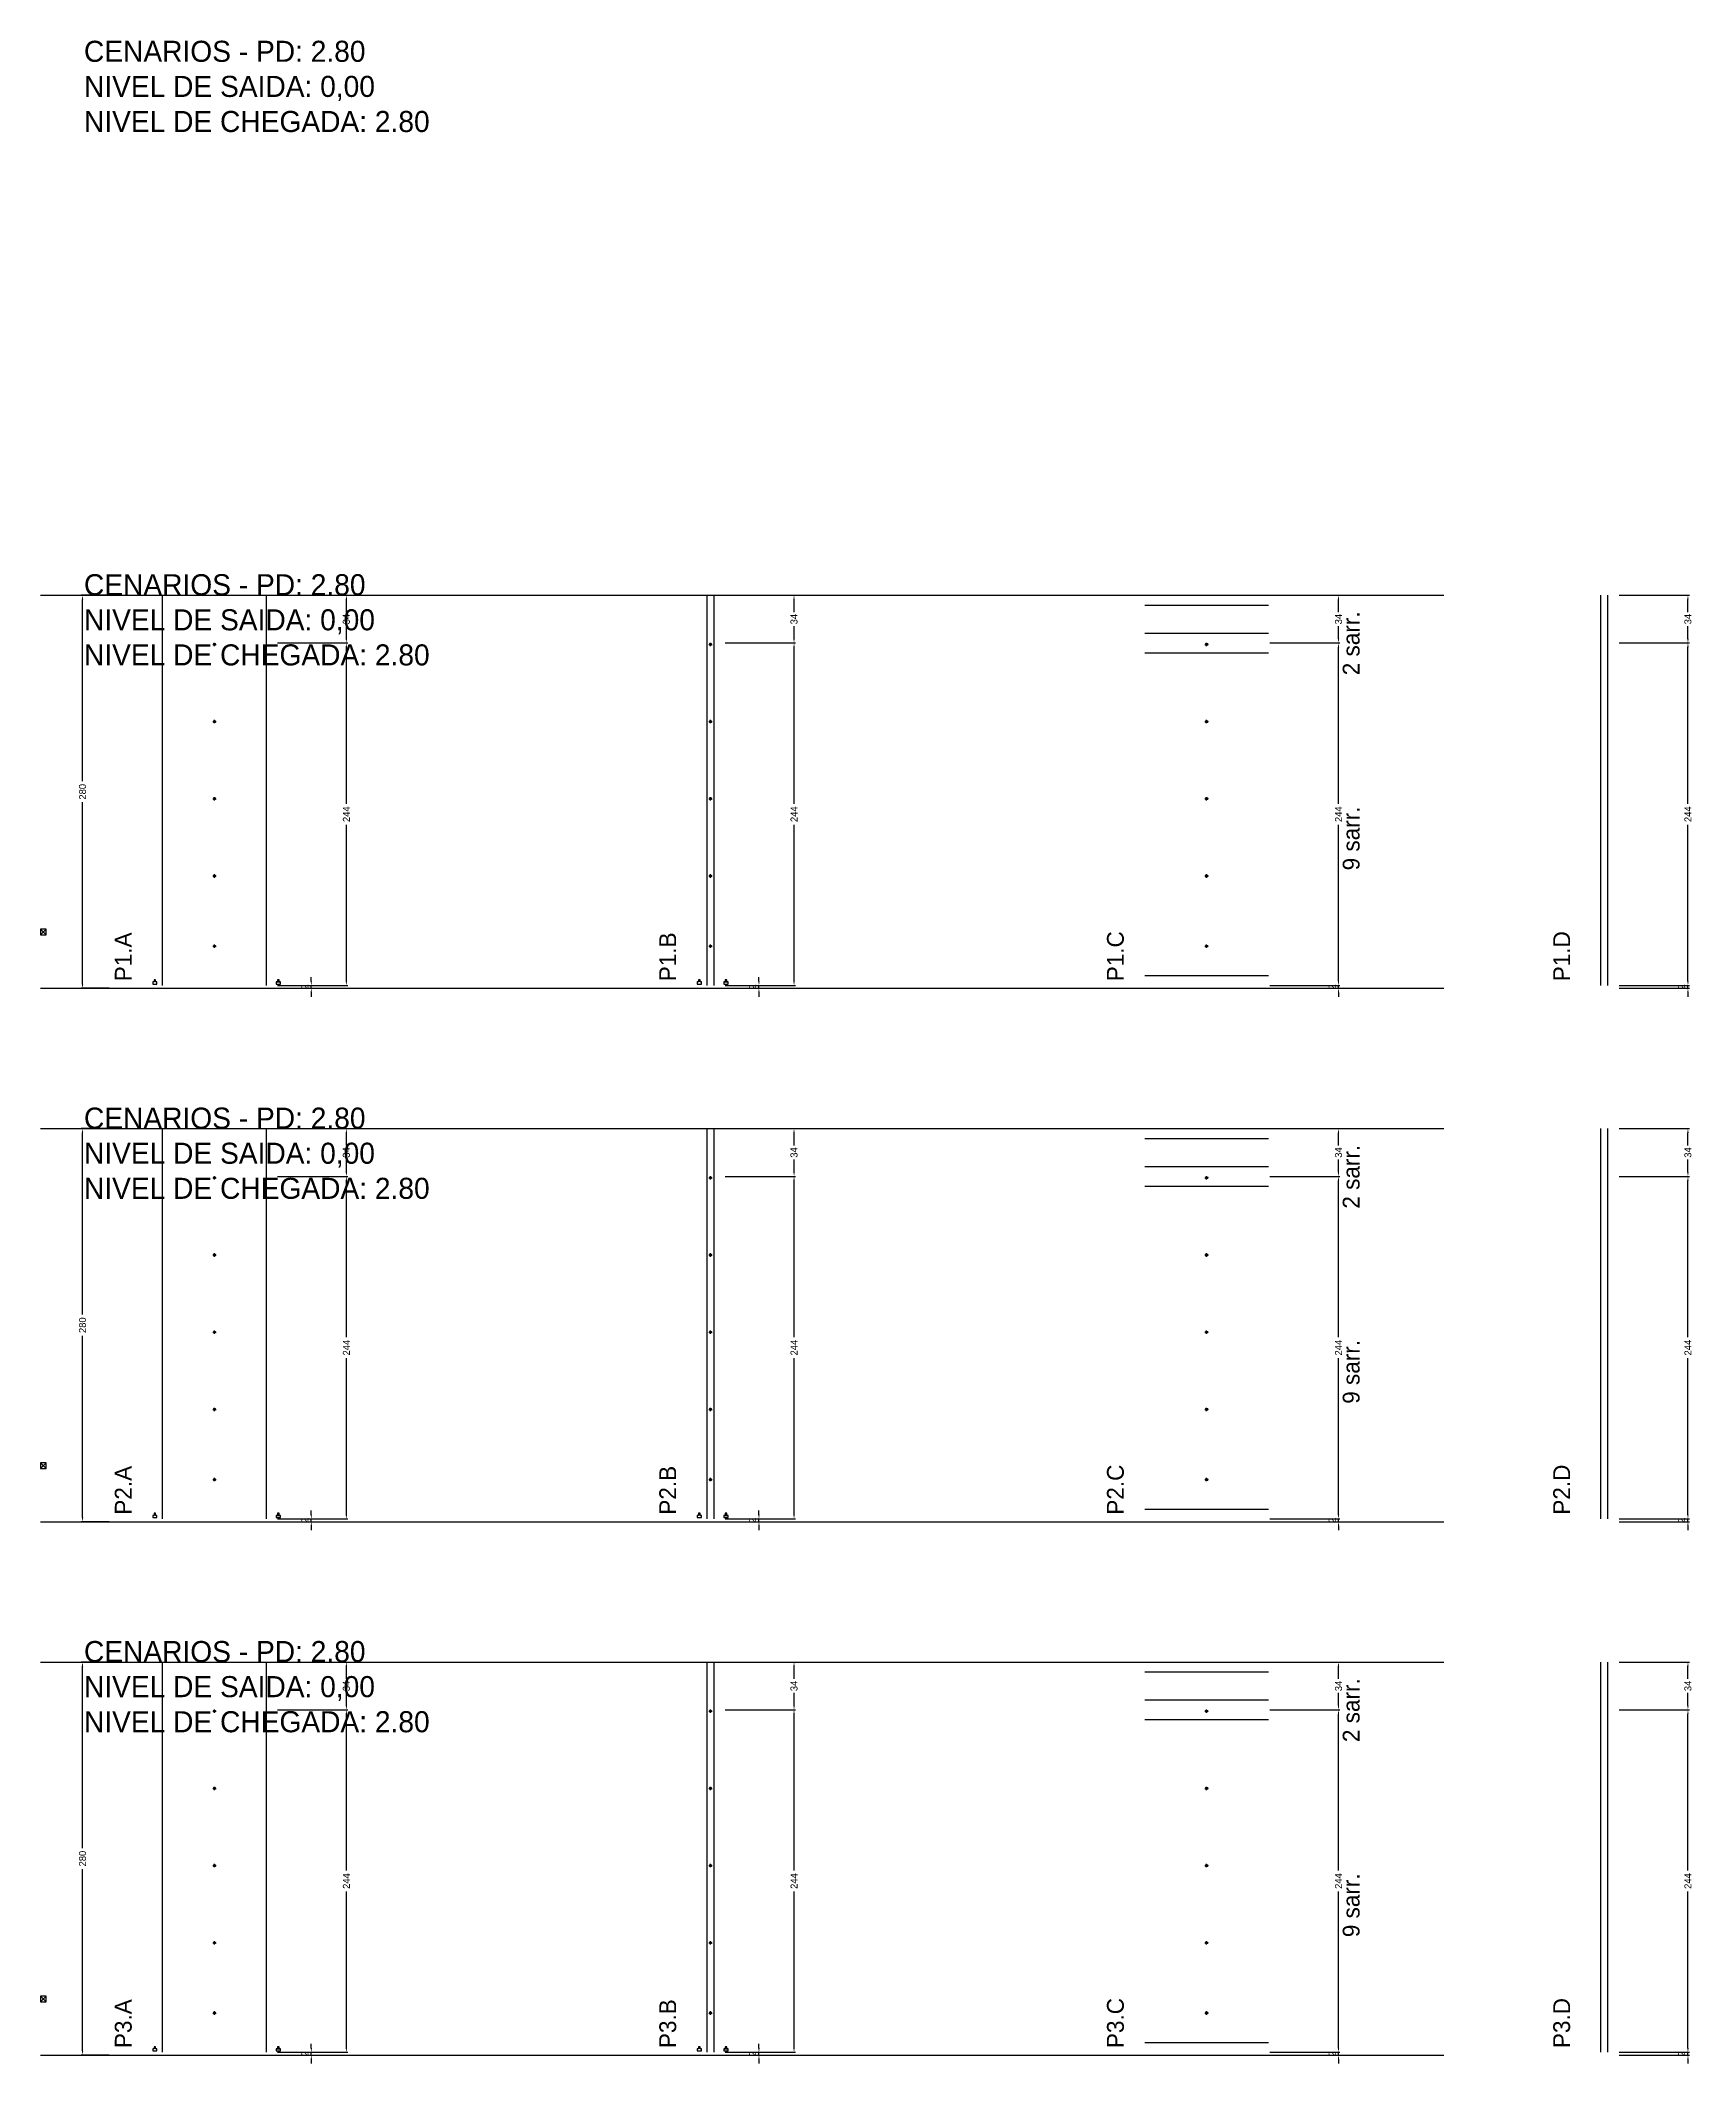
# Model space of a CAD drawing. Header units: centimetres. Extents: x -7000 to 4307, y -13306 to 295.
# Drawn here: x -7000 to -5823, y -1146 to 295 of the extents above; entities that cross this region are included whole.
import ezdxf

# ---------------------------------------------------------------- set-up
doc = ezdxf.new("R2010")
doc.units = ezdxf.units.CM
doc.linetypes.add('DASHED', pattern=[2, -2])
for name, color, linetype in [('COTA', 241, 'Continuous'), ('COTAS FURACAO', 16, 'Continuous'), ('NOMENCLATURA', 7, 'Continuous'), ('Nível', 160, 'Continuous'), ('SARR_2.2x7', 40, 'Continuous')]:
    doc.layers.add(name, color=color, linetype=linetype)
doc.dimstyles.new('PAINEL-NOVA', dxfattribs={"dimtxt": 5, "dimasz": 3, "dimexe": 1, "dimexo": 1, "dimgap": 1, "dimtad": 1, "dimcen": 2.5, "dimazin": 3, "dimtfac": 1, "dimtmove": 0, "dimatfit": 3})

msp = doc.modelspace()

# ---------------------------------------------------------------- texts
at = {"layer": 'NOMENCLATURA'}
for s, p in [('CENARIOS - PD: 2.80', (-6969, 280)), ('NIVEL DE SAIDA: 0,00', (-6969, 255)), ('NIVEL DE CHEGADA: 2.80', (-6969, 230)), ('CENARIOS - PD: 2.80', (-6969, -100)), ('NIVEL DE SAIDA: 0,00', (-6969, -125)), ('NIVEL DE CHEGADA: 2.80', (-6969, -150)), ('CENARIOS - PD: 2.80', (-6969, -480)), ('NIVEL DE SAIDA: 0,00', (-6969, -505)), ('NIVEL DE CHEGADA: 2.80', (-6969, -530)), ('CENARIOS - PD: 2.80', (-6969, -860)), ('NIVEL DE SAIDA: 0,00', (-6969, -885)), ('NIVEL DE CHEGADA: 2.80', (-6969, -910))]:
    msp.add_text(s, height=15, dxfattribs=at).set_placement(p)
for s, p in [('2 sarr.', (-6060, -157)), ('9 sarr.', (-6060, -296)), ('P1.A', (-6935, -375)), ('P1.B', (-6547, -375)), ('P1.C', (-6228, -375)), ('P1.D', (-5910, -375)), ('2 sarr.', (-6060, -537)), ('9 sarr.', (-6060, -676)), ('P2.A', (-6935, -755)), ('P2.C', (-6228, -755)), ('P2.D', (-5910, -755)), ('P2.B', (-6547, -755)), ('2 sarr.', (-6060, -917)), ('9 sarr.', (-6060, -1056)), ('P3.A', (-6935, -1135)), ('P3.B', (-6547, -1135)), ('P3.C', (-6228, -1135)), ('P3.D', (-5910, -1135))]:
    msp.add_text(s, height=12, rotation=90, dxfattribs=at).set_placement(p)

# ---------------------------------------------------------------- blocks, each defined once
blk = doc.blocks.new('_CLOSEDFILLED')
at = {"color": 0, "linetype": 'BYBLOCK'}
blk.add_solid([(-1, 0.16), (0, 0), (-1, -0.16)], dxfattribs=at)
blk = doc.blocks.new('*D69')
for p, q in [((-6951, -860), (-6971, -860)), ((-6970, -992.5), (-6970, -863)), ((-6970, -1137), (-6970, -1007.5)), ((-6951, -1140), (-6971, -1140))]:
    blk.add_line(p, q)
at = {"layer": 'Defpoints'}
for p in [(-6950, -860), (-6970, -1140), (-6950, -1140)]:
    blk.add_point(p, dxfattribs=at)
at = {"layer": 'COTA', "xscale": 3, "yscale": 3}
for p, rotation in [((-6970, -860), 90), ((-6970, -1140), 270)]:
    blk.add_blockref('_CLOSEDFILLED', p, dxfattribs=dict(at, rotation=rotation))
at = {"layer": 'COTA', "insert": (-6970, -1000), "char_height": 5, "attachment_point": 5, "rotation": 90}
blk.add_mtext('280', dxfattribs=at)
blk = doc.blocks.new('MULDURA')
at = {"layer": 'Paineis'}
for p, q in [((0, 0), (4, 4)), ((4, 0), (0, 4))]:
    blk.add_line(p, q, dxfattribs=at)
blk.add_lwpolyline([(0, 0), (4, 0), (4, 4), (0, 4)], close=True, dxfattribs=at)
blk = doc.blocks.new('*D71')
for p, q in [((-6831, -894), (-6781, -894)), ((-6782, -1008.5), (-6782, -897)), ((-6782, -1135), (-6782, -1023.5)), ((-6831, -1138), (-6781, -1138))]:
    blk.add_line(p, q)
at = {"layer": 'Defpoints'}
for p in [(-6832, -894), (-6832, -1138), (-6782, -1138)]:
    blk.add_point(p, dxfattribs=at)
at = {"layer": 'COTA', "xscale": 3, "yscale": 3}
for p, rotation in [((-6782, -894), 90), ((-6782, -1138), 270)]:
    blk.add_blockref('_CLOSEDFILLED', p, dxfattribs=dict(at, rotation=rotation))
at = {"layer": 'COTA', "insert": (-6782, -1016), "char_height": 5, "attachment_point": 5, "rotation": 90}
blk.add_mtext('244', dxfattribs=at)
blk = doc.blocks.new('*D72')
for p, q in [((-6831, -860), (-6781, -860)), ((-6782, -872), (-6782, -863)), ((-6782, -891), (-6782, -882)), ((-6831, -894), (-6781, -894))]:
    blk.add_line(p, q)
at = {"layer": 'Defpoints'}
for p in [(-6832, -860), (-6832, -894), (-6782, -894)]:
    blk.add_point(p, dxfattribs=at)
at = {"layer": 'COTA', "xscale": 3, "yscale": 3}
for p, rotation in [((-6782, -860), 90), ((-6782, -894), 270)]:
    blk.add_blockref('_CLOSEDFILLED', p, dxfattribs=dict(at, rotation=rotation))
at = {"layer": 'COTA', "insert": (-6782, -877), "char_height": 5, "attachment_point": 5, "rotation": 90}
blk.add_mtext('34', dxfattribs=at)
blk = doc.blocks.new('SLIPTEE')
at = {"layer": 'Paineis'}
blk.add_lwpolyline([(0, 0), (3, 0), (3, 1.5), (2, 1.5), (2, 3), (1, 3), (1, 1.5), (0, 1.5)], close=True, dxfattribs=at)
blk = doc.blocks.new('SLIPTDD')
at = {"layer": 'Paineis'}
blk.add_line((0, 1.5), (3, 1.5), dxfattribs=at)
blk.add_lwpolyline([(0, 0), (3, 0), (3, 1.5), (2, 1.5), (2, 3), (1, 3), (1, 1.5), (0, 1.5)], close=True, dxfattribs=at)
blk = doc.blocks.new('furacao')
at = {"layer": 'COTAS FURACAO'}
for p, q in [((-1.2, 0), (1.2, 0)), ((0, -1.2), (0, 1.2))]:
    blk.add_line(p, q, dxfattribs=at)
blk.add_circle((0, 0), 0.8, dxfattribs=at)
blk = doc.blocks.new('*D74')
for p, q in [((-6512, -894), (-6462, -894)), ((-6463, -1008.5), (-6463, -897)), ((-6463, -1135), (-6463, -1023.5)), ((-6512, -1138), (-6462, -1138))]:
    blk.add_line(p, q)
at = {"layer": 'Defpoints'}
for p in [(-6513, -894), (-6513, -1138), (-6463, -1138)]:
    blk.add_point(p, dxfattribs=at)
at = {"layer": 'COTA', "xscale": 3, "yscale": 3}
for p, rotation in [((-6463, -894), 90), ((-6463, -1138), 270)]:
    blk.add_blockref('_CLOSEDFILLED', p, dxfattribs=dict(at, rotation=rotation))
at = {"layer": 'COTA', "insert": (-6463, -1016), "char_height": 5, "attachment_point": 5, "rotation": 90}
blk.add_mtext('244', dxfattribs=at)
blk = doc.blocks.new('*D75')
for p, q in [((-6512, -860), (-6462, -860)), ((-6463, -872), (-6463, -863)), ((-6463, -891), (-6463, -882)), ((-6512, -894), (-6462, -894))]:
    blk.add_line(p, q)
at = {"layer": 'Defpoints'}
for p in [(-6513, -860), (-6513, -894), (-6463, -894)]:
    blk.add_point(p, dxfattribs=at)
at = {"layer": 'COTA', "xscale": 3, "yscale": 3}
for p, rotation in [((-6463, -860), 90), ((-6463, -894), 270)]:
    blk.add_blockref('_CLOSEDFILLED', p, dxfattribs=dict(at, rotation=rotation))
at = {"layer": 'COTA', "insert": (-6463, -877), "char_height": 5, "attachment_point": 5, "rotation": 90}
blk.add_mtext('34', dxfattribs=at)
blk = doc.blocks.new('*D77')
for p, q in [((-6124, -894), (-6074, -894)), ((-6075, -1008.5), (-6075, -897)), ((-6075, -1135), (-6075, -1023.5)), ((-6124, -1138), (-6074, -1138))]:
    blk.add_line(p, q)
at = {"layer": 'Defpoints'}
for p in [(-6125, -894), (-6125, -1138), (-6075, -1138)]:
    blk.add_point(p, dxfattribs=at)
at = {"layer": 'COTA', "xscale": 3, "yscale": 3}
for p, rotation in [((-6075, -894), 90), ((-6075, -1138), 270)]:
    blk.add_blockref('_CLOSEDFILLED', p, dxfattribs=dict(at, rotation=rotation))
at = {"layer": 'COTA', "insert": (-6075, -1016), "char_height": 5, "attachment_point": 5, "rotation": 90}
blk.add_mtext('244', dxfattribs=at)
blk = doc.blocks.new('*D78')
for p, q in [((-6124, -860), (-6074, -860)), ((-6075, -872), (-6075, -863)), ((-6075, -891), (-6075, -882)), ((-6124, -894), (-6074, -894))]:
    blk.add_line(p, q)
at = {"layer": 'Defpoints'}
for p in [(-6125, -860), (-6125, -894), (-6075, -894)]:
    blk.add_point(p, dxfattribs=at)
at = {"layer": 'COTA', "xscale": 3, "yscale": 3}
for p, rotation in [((-6075, -860), 90), ((-6075, -894), 270)]:
    blk.add_blockref('_CLOSEDFILLED', p, dxfattribs=dict(at, rotation=rotation))
at = {"layer": 'COTA', "insert": (-6075, -877), "char_height": 5, "attachment_point": 5, "rotation": 90}
blk.add_mtext('34', dxfattribs=at)
blk = doc.blocks.new('*D80')
for p, q in [((-5875, -894), (-5825, -894)), ((-5826, -1008.5), (-5826, -897)), ((-5826, -1135), (-5826, -1023.5)), ((-5875, -1138), (-5825, -1138))]:
    blk.add_line(p, q)
at = {"layer": 'Defpoints'}
for p in [(-5876, -894), (-5876, -1138), (-5826, -1138)]:
    blk.add_point(p, dxfattribs=at)
at = {"layer": 'COTA', "xscale": 3, "yscale": 3}
for p, rotation in [((-5826, -894), 90), ((-5826, -1138), 270)]:
    blk.add_blockref('_CLOSEDFILLED', p, dxfattribs=dict(at, rotation=rotation))
at = {"layer": 'COTA', "insert": (-5826, -1016), "char_height": 5, "attachment_point": 5, "rotation": 90}
blk.add_mtext('244', dxfattribs=at)
blk = doc.blocks.new('*D81')
for p, q in [((-5875, -860), (-5825, -860)), ((-5826, -872), (-5826, -863)), ((-5826, -891), (-5826, -882)), ((-5875, -894), (-5825, -894))]:
    blk.add_line(p, q)
at = {"layer": 'Defpoints'}
for p in [(-5876, -860), (-5876, -894), (-5826, -894)]:
    blk.add_point(p, dxfattribs=at)
at = {"layer": 'COTA', "xscale": 3, "yscale": 3}
for p, rotation in [((-5826, -860), 90), ((-5826, -894), 270)]:
    blk.add_blockref('_CLOSEDFILLED', p, dxfattribs=dict(at, rotation=rotation))
at = {"layer": 'COTA', "insert": (-5826, -877), "char_height": 5, "attachment_point": 5, "rotation": 90}
blk.add_mtext('34', dxfattribs=at)
blk = doc.blocks.new('*D35')
for p, q in [((-6951, -480), (-6971, -480)), ((-6970, -612.5), (-6970, -483)), ((-6970, -757), (-6970, -627.5)), ((-6951, -760), (-6971, -760))]:
    blk.add_line(p, q)
at = {"layer": 'Defpoints'}
for p in [(-6950, -480), (-6970, -760), (-6950, -760)]:
    blk.add_point(p, dxfattribs=at)
at = {"layer": 'COTA', "xscale": 3, "yscale": 3}
for p, rotation in [((-6970, -480), 90), ((-6970, -760), 270)]:
    blk.add_blockref('_CLOSEDFILLED', p, dxfattribs=dict(at, rotation=rotation))
at = {"layer": 'COTA', "insert": (-6970, -620), "char_height": 5, "attachment_point": 5, "rotation": 90}
blk.add_mtext('280', dxfattribs=at)
blk = doc.blocks.new('*D37')
for p, q in [((-6831, -514), (-6781, -514)), ((-6782, -628.5), (-6782, -517)), ((-6782, -755), (-6782, -643.5)), ((-6831, -758), (-6781, -758))]:
    blk.add_line(p, q)
at = {"layer": 'Defpoints'}
for p in [(-6832, -514), (-6832, -758), (-6782, -758)]:
    blk.add_point(p, dxfattribs=at)
at = {"layer": 'COTA', "xscale": 3, "yscale": 3}
for p, rotation in [((-6782, -514), 90), ((-6782, -758), 270)]:
    blk.add_blockref('_CLOSEDFILLED', p, dxfattribs=dict(at, rotation=rotation))
at = {"layer": 'COTA', "insert": (-6782, -636), "char_height": 5, "attachment_point": 5, "rotation": 90}
blk.add_mtext('244', dxfattribs=at)
blk = doc.blocks.new('*D38')
for p, q in [((-6831, -480), (-6781, -480)), ((-6782, -492), (-6782, -483)), ((-6782, -511), (-6782, -502)), ((-6831, -514), (-6781, -514))]:
    blk.add_line(p, q)
at = {"layer": 'Defpoints'}
for p in [(-6832, -480), (-6832, -514), (-6782, -514)]:
    blk.add_point(p, dxfattribs=at)
at = {"layer": 'COTA', "xscale": 3, "yscale": 3}
for p, rotation in [((-6782, -480), 90), ((-6782, -514), 270)]:
    blk.add_blockref('_CLOSEDFILLED', p, dxfattribs=dict(at, rotation=rotation))
at = {"layer": 'COTA', "insert": (-6782, -497), "char_height": 5, "attachment_point": 5, "rotation": 90}
blk.add_mtext('34', dxfattribs=at)
blk = doc.blocks.new('*D40')
for p, q in [((-6512, -514), (-6462, -514)), ((-6463, -628.5), (-6463, -517)), ((-6463, -755), (-6463, -643.5)), ((-6512, -758), (-6462, -758))]:
    blk.add_line(p, q)
at = {"layer": 'Defpoints'}
for p in [(-6513, -514), (-6513, -758), (-6463, -758)]:
    blk.add_point(p, dxfattribs=at)
at = {"layer": 'COTA', "xscale": 3, "yscale": 3}
for p, rotation in [((-6463, -514), 90), ((-6463, -758), 270)]:
    blk.add_blockref('_CLOSEDFILLED', p, dxfattribs=dict(at, rotation=rotation))
at = {"layer": 'COTA', "insert": (-6463, -636), "char_height": 5, "attachment_point": 5, "rotation": 90}
blk.add_mtext('244', dxfattribs=at)
blk = doc.blocks.new('*D41')
for p, q in [((-6512, -480), (-6462, -480)), ((-6463, -492), (-6463, -483)), ((-6463, -511), (-6463, -502)), ((-6512, -514), (-6462, -514))]:
    blk.add_line(p, q)
at = {"layer": 'Defpoints'}
for p in [(-6513, -480), (-6513, -514), (-6463, -514)]:
    blk.add_point(p, dxfattribs=at)
at = {"layer": 'COTA', "xscale": 3, "yscale": 3}
for p, rotation in [((-6463, -480), 90), ((-6463, -514), 270)]:
    blk.add_blockref('_CLOSEDFILLED', p, dxfattribs=dict(at, rotation=rotation))
at = {"layer": 'COTA', "insert": (-6463, -497), "char_height": 5, "attachment_point": 5, "rotation": 90}
blk.add_mtext('34', dxfattribs=at)
blk = doc.blocks.new('*D43')
for p, q in [((-6124, -514), (-6074, -514)), ((-6075, -628.5), (-6075, -517)), ((-6075, -755), (-6075, -643.5)), ((-6124, -758), (-6074, -758))]:
    blk.add_line(p, q)
at = {"layer": 'Defpoints'}
for p in [(-6125, -514), (-6125, -758), (-6075, -758)]:
    blk.add_point(p, dxfattribs=at)
at = {"layer": 'COTA', "xscale": 3, "yscale": 3}
for p, rotation in [((-6075, -514), 90), ((-6075, -758), 270)]:
    blk.add_blockref('_CLOSEDFILLED', p, dxfattribs=dict(at, rotation=rotation))
at = {"layer": 'COTA', "insert": (-6075, -636), "char_height": 5, "attachment_point": 5, "rotation": 90}
blk.add_mtext('244', dxfattribs=at)
blk = doc.blocks.new('*D44')
for p, q in [((-6124, -480), (-6074, -480)), ((-6075, -492), (-6075, -483)), ((-6075, -511), (-6075, -502)), ((-6124, -514), (-6074, -514))]:
    blk.add_line(p, q)
at = {"layer": 'Defpoints'}
for p in [(-6125, -480), (-6125, -514), (-6075, -514)]:
    blk.add_point(p, dxfattribs=at)
at = {"layer": 'COTA', "xscale": 3, "yscale": 3}
for p, rotation in [((-6075, -480), 90), ((-6075, -514), 270)]:
    blk.add_blockref('_CLOSEDFILLED', p, dxfattribs=dict(at, rotation=rotation))
at = {"layer": 'COTA', "insert": (-6075, -497), "char_height": 5, "attachment_point": 5, "rotation": 90}
blk.add_mtext('34', dxfattribs=at)
blk = doc.blocks.new('*D46')
for p, q in [((-5875, -514), (-5825, -514)), ((-5826, -628.5), (-5826, -517)), ((-5826, -755), (-5826, -643.5)), ((-5875, -758), (-5825, -758))]:
    blk.add_line(p, q)
at = {"layer": 'Defpoints'}
for p in [(-5876, -514), (-5876, -758), (-5826, -758)]:
    blk.add_point(p, dxfattribs=at)
at = {"layer": 'COTA', "xscale": 3, "yscale": 3}
for p, rotation in [((-5826, -514), 90), ((-5826, -758), 270)]:
    blk.add_blockref('_CLOSEDFILLED', p, dxfattribs=dict(at, rotation=rotation))
at = {"layer": 'COTA', "insert": (-5826, -636), "char_height": 5, "attachment_point": 5, "rotation": 90}
blk.add_mtext('244', dxfattribs=at)
blk = doc.blocks.new('*D47')
for p, q in [((-5875, -480), (-5825, -480)), ((-5826, -492), (-5826, -483)), ((-5826, -511), (-5826, -502)), ((-5875, -514), (-5825, -514))]:
    blk.add_line(p, q)
at = {"layer": 'Defpoints'}
for p in [(-5876, -480), (-5876, -514), (-5826, -514)]:
    blk.add_point(p, dxfattribs=at)
at = {"layer": 'COTA', "xscale": 3, "yscale": 3}
for p, rotation in [((-5826, -480), 90), ((-5826, -514), 270)]:
    blk.add_blockref('_CLOSEDFILLED', p, dxfattribs=dict(at, rotation=rotation))
at = {"layer": 'COTA', "insert": (-5826, -497), "char_height": 5, "attachment_point": 5, "rotation": 90}
blk.add_mtext('34', dxfattribs=at)
blk = doc.blocks.new('*D1')
for p, q in [((-6951, -100), (-6971, -100)), ((-6970, -232.5), (-6970, -103)), ((-6970, -377), (-6970, -247.5)), ((-6951, -380), (-6971, -380))]:
    blk.add_line(p, q)
at = {"layer": 'Defpoints'}
for p in [(-6950, -100), (-6970, -380), (-6950, -380)]:
    blk.add_point(p, dxfattribs=at)
at = {"layer": 'COTA', "xscale": 3, "yscale": 3}
for p, rotation in [((-6970, -100), 90), ((-6970, -380), 270)]:
    blk.add_blockref('_CLOSEDFILLED', p, dxfattribs=dict(at, rotation=rotation))
at = {"layer": 'COTA', "insert": (-6970, -240), "char_height": 5, "attachment_point": 5, "rotation": 90}
blk.add_mtext('280', dxfattribs=at)
blk = doc.blocks.new('*D3')
for p, q in [((-6831, -134), (-6781, -134)), ((-6782, -248.5), (-6782, -137)), ((-6782, -375), (-6782, -263.5)), ((-6831, -378), (-6781, -378))]:
    blk.add_line(p, q)
at = {"layer": 'Defpoints'}
for p in [(-6832, -134), (-6832, -378), (-6782, -378)]:
    blk.add_point(p, dxfattribs=at)
at = {"layer": 'COTA', "xscale": 3, "yscale": 3}
for p, rotation in [((-6782, -134), 90), ((-6782, -378), 270)]:
    blk.add_blockref('_CLOSEDFILLED', p, dxfattribs=dict(at, rotation=rotation))
at = {"layer": 'COTA', "insert": (-6782, -256), "char_height": 5, "attachment_point": 5, "rotation": 90}
blk.add_mtext('244', dxfattribs=at)
blk = doc.blocks.new('*D4')
for p, q in [((-6831, -100), (-6781, -100)), ((-6782, -112), (-6782, -103)), ((-6782, -131), (-6782, -122)), ((-6831, -134), (-6781, -134))]:
    blk.add_line(p, q)
at = {"layer": 'Defpoints'}
for p in [(-6832, -100), (-6832, -134), (-6782, -134)]:
    blk.add_point(p, dxfattribs=at)
at = {"layer": 'COTA', "xscale": 3, "yscale": 3}
for p, rotation in [((-6782, -100), 90), ((-6782, -134), 270)]:
    blk.add_blockref('_CLOSEDFILLED', p, dxfattribs=dict(at, rotation=rotation))
at = {"layer": 'COTA', "insert": (-6782, -117), "char_height": 5, "attachment_point": 5, "rotation": 90}
blk.add_mtext('34', dxfattribs=at)
blk = doc.blocks.new('*D6')
for p, q in [((-6512, -134), (-6462, -134)), ((-6463, -248.5), (-6463, -137)), ((-6463, -375), (-6463, -263.5)), ((-6512, -378), (-6462, -378))]:
    blk.add_line(p, q)
at = {"layer": 'Defpoints'}
for p in [(-6513, -134), (-6513, -378), (-6463, -378)]:
    blk.add_point(p, dxfattribs=at)
at = {"layer": 'COTA', "xscale": 3, "yscale": 3}
for p, rotation in [((-6463, -134), 90), ((-6463, -378), 270)]:
    blk.add_blockref('_CLOSEDFILLED', p, dxfattribs=dict(at, rotation=rotation))
at = {"layer": 'COTA', "insert": (-6463, -256), "char_height": 5, "attachment_point": 5, "rotation": 90}
blk.add_mtext('244', dxfattribs=at)
blk = doc.blocks.new('*D7')
for p, q in [((-6512, -100), (-6462, -100)), ((-6463, -112), (-6463, -103)), ((-6463, -131), (-6463, -122)), ((-6512, -134), (-6462, -134))]:
    blk.add_line(p, q)
at = {"layer": 'Defpoints'}
for p in [(-6513, -100), (-6513, -134), (-6463, -134)]:
    blk.add_point(p, dxfattribs=at)
at = {"layer": 'COTA', "xscale": 3, "yscale": 3}
for p, rotation in [((-6463, -100), 90), ((-6463, -134), 270)]:
    blk.add_blockref('_CLOSEDFILLED', p, dxfattribs=dict(at, rotation=rotation))
at = {"layer": 'COTA', "insert": (-6463, -117), "char_height": 5, "attachment_point": 5, "rotation": 90}
blk.add_mtext('34', dxfattribs=at)
blk = doc.blocks.new('*D9')
for p, q in [((-6124, -134), (-6074, -134)), ((-6075, -248.5), (-6075, -137)), ((-6075, -375), (-6075, -263.5)), ((-6124, -378), (-6074, -378))]:
    blk.add_line(p, q)
at = {"layer": 'Defpoints'}
for p in [(-6125, -134), (-6125, -378), (-6075, -378)]:
    blk.add_point(p, dxfattribs=at)
at = {"layer": 'COTA', "xscale": 3, "yscale": 3}
for p, rotation in [((-6075, -134), 90), ((-6075, -378), 270)]:
    blk.add_blockref('_CLOSEDFILLED', p, dxfattribs=dict(at, rotation=rotation))
at = {"layer": 'COTA', "insert": (-6075, -256), "char_height": 5, "attachment_point": 5, "rotation": 90}
blk.add_mtext('244', dxfattribs=at)
blk = doc.blocks.new('*D10')
for p, q in [((-6124, -100), (-6074, -100)), ((-6075, -112), (-6075, -103)), ((-6075, -131), (-6075, -122)), ((-6124, -134), (-6074, -134))]:
    blk.add_line(p, q)
at = {"layer": 'Defpoints'}
for p in [(-6125, -100), (-6125, -134), (-6075, -134)]:
    blk.add_point(p, dxfattribs=at)
at = {"layer": 'COTA', "xscale": 3, "yscale": 3}
for p, rotation in [((-6075, -100), 90), ((-6075, -134), 270)]:
    blk.add_blockref('_CLOSEDFILLED', p, dxfattribs=dict(at, rotation=rotation))
at = {"layer": 'COTA', "insert": (-6075, -117), "char_height": 5, "attachment_point": 5, "rotation": 90}
blk.add_mtext('34', dxfattribs=at)
blk = doc.blocks.new('*D12')
for p, q in [((-5875, -134), (-5825, -134)), ((-5826, -248.5), (-5826, -137)), ((-5826, -375), (-5826, -263.5)), ((-5875, -378), (-5825, -378))]:
    blk.add_line(p, q)
at = {"layer": 'Defpoints'}
for p in [(-5876, -134), (-5876, -378), (-5826, -378)]:
    blk.add_point(p, dxfattribs=at)
at = {"layer": 'COTA', "xscale": 3, "yscale": 3}
for p, rotation in [((-5826, -134), 90), ((-5826, -378), 270)]:
    blk.add_blockref('_CLOSEDFILLED', p, dxfattribs=dict(at, rotation=rotation))
at = {"layer": 'COTA', "insert": (-5826, -256), "char_height": 5, "attachment_point": 5, "rotation": 90}
blk.add_mtext('244', dxfattribs=at)
blk = doc.blocks.new('*D13')
for p, q in [((-5875, -100), (-5825, -100)), ((-5826, -112), (-5826, -103)), ((-5826, -131), (-5826, -122)), ((-5875, -134), (-5825, -134))]:
    blk.add_line(p, q)
at = {"layer": 'Defpoints'}
for p in [(-5876, -100), (-5876, -134), (-5826, -134)]:
    blk.add_point(p, dxfattribs=at)
at = {"layer": 'COTA', "xscale": 3, "yscale": 3}
for p, rotation in [((-5826, -100), 90), ((-5826, -134), 270)]:
    blk.add_blockref('_CLOSEDFILLED', p, dxfattribs=dict(at, rotation=rotation))
at = {"layer": 'COTA', "insert": (-5826, -117), "char_height": 5, "attachment_point": 5, "rotation": 90}
blk.add_mtext('34', dxfattribs=at)

# ---------------------------------------------------------------- dimensions: what is measured, and where the dimension line sits
at = {"layer": 'COTA'}
for base, p1, p2, picture, middle in [((-6970, -380), (-6950, -380), (-6950, -100), '*D1', (-6970, -240)), ((-6782, -134), (-6832, -134), (-6832, -100), '*D4', (-6782, -117)), ((-6463, -134), (-6513, -134), (-6513, -100), '*D7', (-6463, -117)), ((-6075, -134), (-6125, -134), (-6125, -100), '*D10', (-6075, -117)), ((-5826, -134), (-5876, -134), (-5876, -100), '*D13', (-5826, -117)), ((-6782, -378), (-6832, -378), (-6832, -134), '*D3', (-6782, -256)), ((-6463, -378), (-6513, -378), (-6513, -134), '*D6', (-6463, -256)), ((-6075, -378), (-6125, -378), (-6125, -134), '*D9', (-6075, -256)), ((-5826, -378), (-5876, -378), (-5876, -134), '*D12', (-5826, -256)), ((-6970, -760), (-6950, -760), (-6950, -480), '*D35', (-6970, -620)), ((-6782, -514), (-6832, -514), (-6832, -480), '*D38', (-6782, -497)), ((-6463, -514), (-6513, -514), (-6513, -480), '*D41', (-6463, -497)), ((-6075, -514), (-6125, -514), (-6125, -480), '*D44', (-6075, -497)), ((-5826, -514), (-5876, -514), (-5876, -480), '*D47', (-5826, -497)), ((-6782, -758), (-6832, -758), (-6832, -514), '*D37', (-6782, -636)), ((-6463, -758), (-6513, -758), (-6513, -514), '*D40', (-6463, -636)), ((-6075, -758), (-6125, -758), (-6125, -514), '*D43', (-6075, -636)), ((-5826, -758), (-5876, -758), (-5876, -514), '*D46', (-5826, -636)), ((-6970, -1140), (-6950, -1140), (-6950, -860), '*D69', (-6970, -1000)), ((-6782, -894), (-6832, -894), (-6832, -860), '*D72', (-6782, -877)), ((-6463, -894), (-6513, -894), (-6513, -860), '*D75', (-6463, -877)), ((-6075, -894), (-6125, -894), (-6125, -860), '*D78', (-6075, -877)), ((-5826, -894), (-5876, -894), (-5876, -860), '*D81', (-5826, -877)), ((-6782, -1138), (-6832, -1138), (-6832, -894), '*D71', (-6782, -1016)), ((-6463, -1138), (-6513, -1138), (-6513, -894), '*D74', (-6463, -1016)), ((-6075, -1138), (-6125, -1138), (-6125, -894), '*D77', (-6075, -1016)), ((-5826, -1138), (-5876, -1138), (-5876, -894), '*D80', (-5826, -1016))]:
    dim = msp.add_linear_dim(base=base, p1=p1, p2=p2, angle=90, dimstyle='PAINEL-NOVA', dxfattribs=at)
    dim.commit()
    dim.dimension.update_dxf_attribs({"geometry": picture, "text_midpoint": middle})
for base, p1, p2 in [((-6807, -380), (-6832, -380), (-6832, -378)), ((-6488, -380), (-6513, -380), (-6513, -378)), ((-6075, -380), (-6125, -380), (-6125, -378)), ((-5826, -380), (-5876, -380), (-5876, -378)), ((-6807, -760), (-6832, -760), (-6832, -758)), ((-6488, -760), (-6513, -760), (-6513, -758)), ((-6075, -760), (-6125, -760), (-6125, -758)), ((-5826, -760), (-5876, -760), (-5876, -758)), ((-6807, -1140), (-6832, -1140), (-6832, -1138)), ((-6488, -1140), (-6513, -1140), (-6513, -1138)), ((-6075, -1140), (-6125, -1140), (-6125, -1138)), ((-5826, -1140), (-5876, -1140), (-5876, -1138))]:
    msp.add_linear_dim(base=base, p1=p1, p2=p2, angle=90, dimstyle='PAINEL-NOVA', dxfattribs=at).render()

# ---------------------------------------------------------------- linework, layer by layer
at = {"layer": 'Nível', "linetype": 'DASHED'}
for points in [[(-7000, -100), (-6000, -100)], [(-7000, -380), (-6000, -380)], [(-7000, -480), (-6000, -480)], [(-7000, -760), (-6000, -760)], [(-7000, -860), (-6000, -860)], [(-7000, -1140), (-6000, -1140)]]:
    msp.add_lwpolyline(points, dxfattribs=at)
at = {"layer": 'SARR_2.2x7'}
for points in [[(-6913, -134), (-6913, -100)], [(-6839, -134), (-6839, -100)], [(-6525, -134), (-6525, -100)], [(-6520, -134), (-6520, -100)], [(-5888, -134), (-5888, -100)], [(-5883, -134), (-5883, -100)], [(-6213, -107), (-6125, -107)], [(-6213, -127), (-6125, -127)], [(-6213, -141), (-6125, -141)], [(-6213, -371), (-6125, -371)], [(-6913, -514), (-6913, -480)], [(-6839, -514), (-6839, -480)], [(-6525, -514), (-6525, -480)], [(-6520, -514), (-6520, -480)], [(-6213, -487), (-6125, -487)], [(-5888, -514), (-5888, -480)], [(-5883, -514), (-5883, -480)], [(-6213, -507), (-6125, -507)], [(-6213, -521), (-6125, -521)], [(-6213, -751), (-6125, -751)], [(-6913, -894), (-6913, -860)], [(-6839, -894), (-6839, -860)], [(-6525, -894), (-6525, -860)], [(-6520, -894), (-6520, -860)], [(-5888, -894), (-5888, -860)], [(-5883, -894), (-5883, -860)], [(-6213, -867), (-6125, -867)], [(-6213, -887), (-6125, -887)], [(-6213, -901), (-6125, -901)], [(-6213, -1131), (-6125, -1131)]]:
    msp.add_lwpolyline(points, dxfattribs=at)
at = {"layer": 'SARR_2.2x7', "linetype": 'DASHED'}
for points in [[(-6913, -378), (-6913, -134)], [(-6839, -378), (-6839, -134)], [(-6525, -378), (-6525, -134)], [(-6520, -378), (-6520, -134)], [(-5888, -378), (-5888, -134)], [(-5883, -378), (-5883, -134)], [(-6913, -758), (-6913, -514)], [(-6839, -758), (-6839, -514)], [(-6525, -758), (-6525, -514)], [(-6520, -758), (-6520, -514)], [(-5888, -758), (-5888, -514)], [(-5883, -758), (-5883, -514)], [(-6913, -1138), (-6913, -894)], [(-6839, -1138), (-6839, -894)], [(-6525, -1138), (-6525, -894)], [(-6520, -1138), (-6520, -894)], [(-5888, -1138), (-5888, -894)], [(-5883, -1138), (-5883, -894)]]:
    msp.add_lwpolyline(points, dxfattribs=at)

# ---------------------------------------------------------------- block references
at = {"layer": 'COTA'}
for name, p in [('furacao', (-6876, -135)), ('furacao', (-6522.5, -135)), ('furacao', (-6169, -135)), ('furacao', (-6876, -190)), ('furacao', (-6522.5, -190)), ('furacao', (-6169, -190)), ('furacao', (-6876, -245)), ('furacao', (-6522.5, -245)), ('furacao', (-6169, -245)), ('furacao', (-6876, -300)), ('furacao', (-6522.5, -300)), ('furacao', (-6169, -300)), ('MULDURA', (-7000, -342)), ('furacao', (-6876, -350)), ('furacao', (-6522.5, -350)), ('furacao', (-6169, -350)), ('SLIPTEE', (-6920, -377)), ('SLIPTDD', (-6832, -377)), ('SLIPTEE', (-6532, -377)), ('SLIPTDD', (-6513, -377)), ('furacao', (-6876, -515)), ('furacao', (-6522.5, -515)), ('furacao', (-6169, -515)), ('furacao', (-6876, -570)), ('furacao', (-6522.5, -570)), ('furacao', (-6169, -570)), ('furacao', (-6876, -625)), ('furacao', (-6522.5, -625)), ('furacao', (-6169, -625)), ('furacao', (-6876, -680)), ('furacao', (-6522.5, -680)), ('furacao', (-6169, -680)), ('MULDURA', (-7000, -722)), ('furacao', (-6876, -730)), ('furacao', (-6522.5, -730)), ('furacao', (-6169, -730)), ('SLIPTEE', (-6920, -757)), ('SLIPTDD', (-6832, -757)), ('SLIPTEE', (-6532, -757)), ('SLIPTDD', (-6513, -757)), ('furacao', (-6876, -895)), ('furacao', (-6522.5, -895)), ('furacao', (-6169, -895)), ('furacao', (-6876, -950)), ('furacao', (-6522.5, -950)), ('furacao', (-6169, -950)), ('furacao', (-6876, -1005)), ('furacao', (-6522.5, -1005)), ('furacao', (-6169, -1005)), ('furacao', (-6876, -1060)), ('furacao', (-6522.5, -1060)), ('furacao', (-6169, -1060)), ('MULDURA', (-7000, -1102)), ('furacao', (-6876, -1110)), ('furacao', (-6522.5, -1110)), ('furacao', (-6169, -1110)), ('SLIPTEE', (-6920, -1137)), ('SLIPTDD', (-6832, -1137)), ('SLIPTEE', (-6532, -1137)), ('SLIPTDD', (-6513, -1137))]:
    msp.add_blockref(name, p, dxfattribs=at)

msp.set_redraw_order([(e.dxf.handle, doc.entitydb.next_handle()) for e in msp.query("TEXT MTEXT ATTDEF DIMENSION ARC_DIMENSION")])  # texts and dimensions are drawn at this point

doc.saveas('drawing.dxf')
